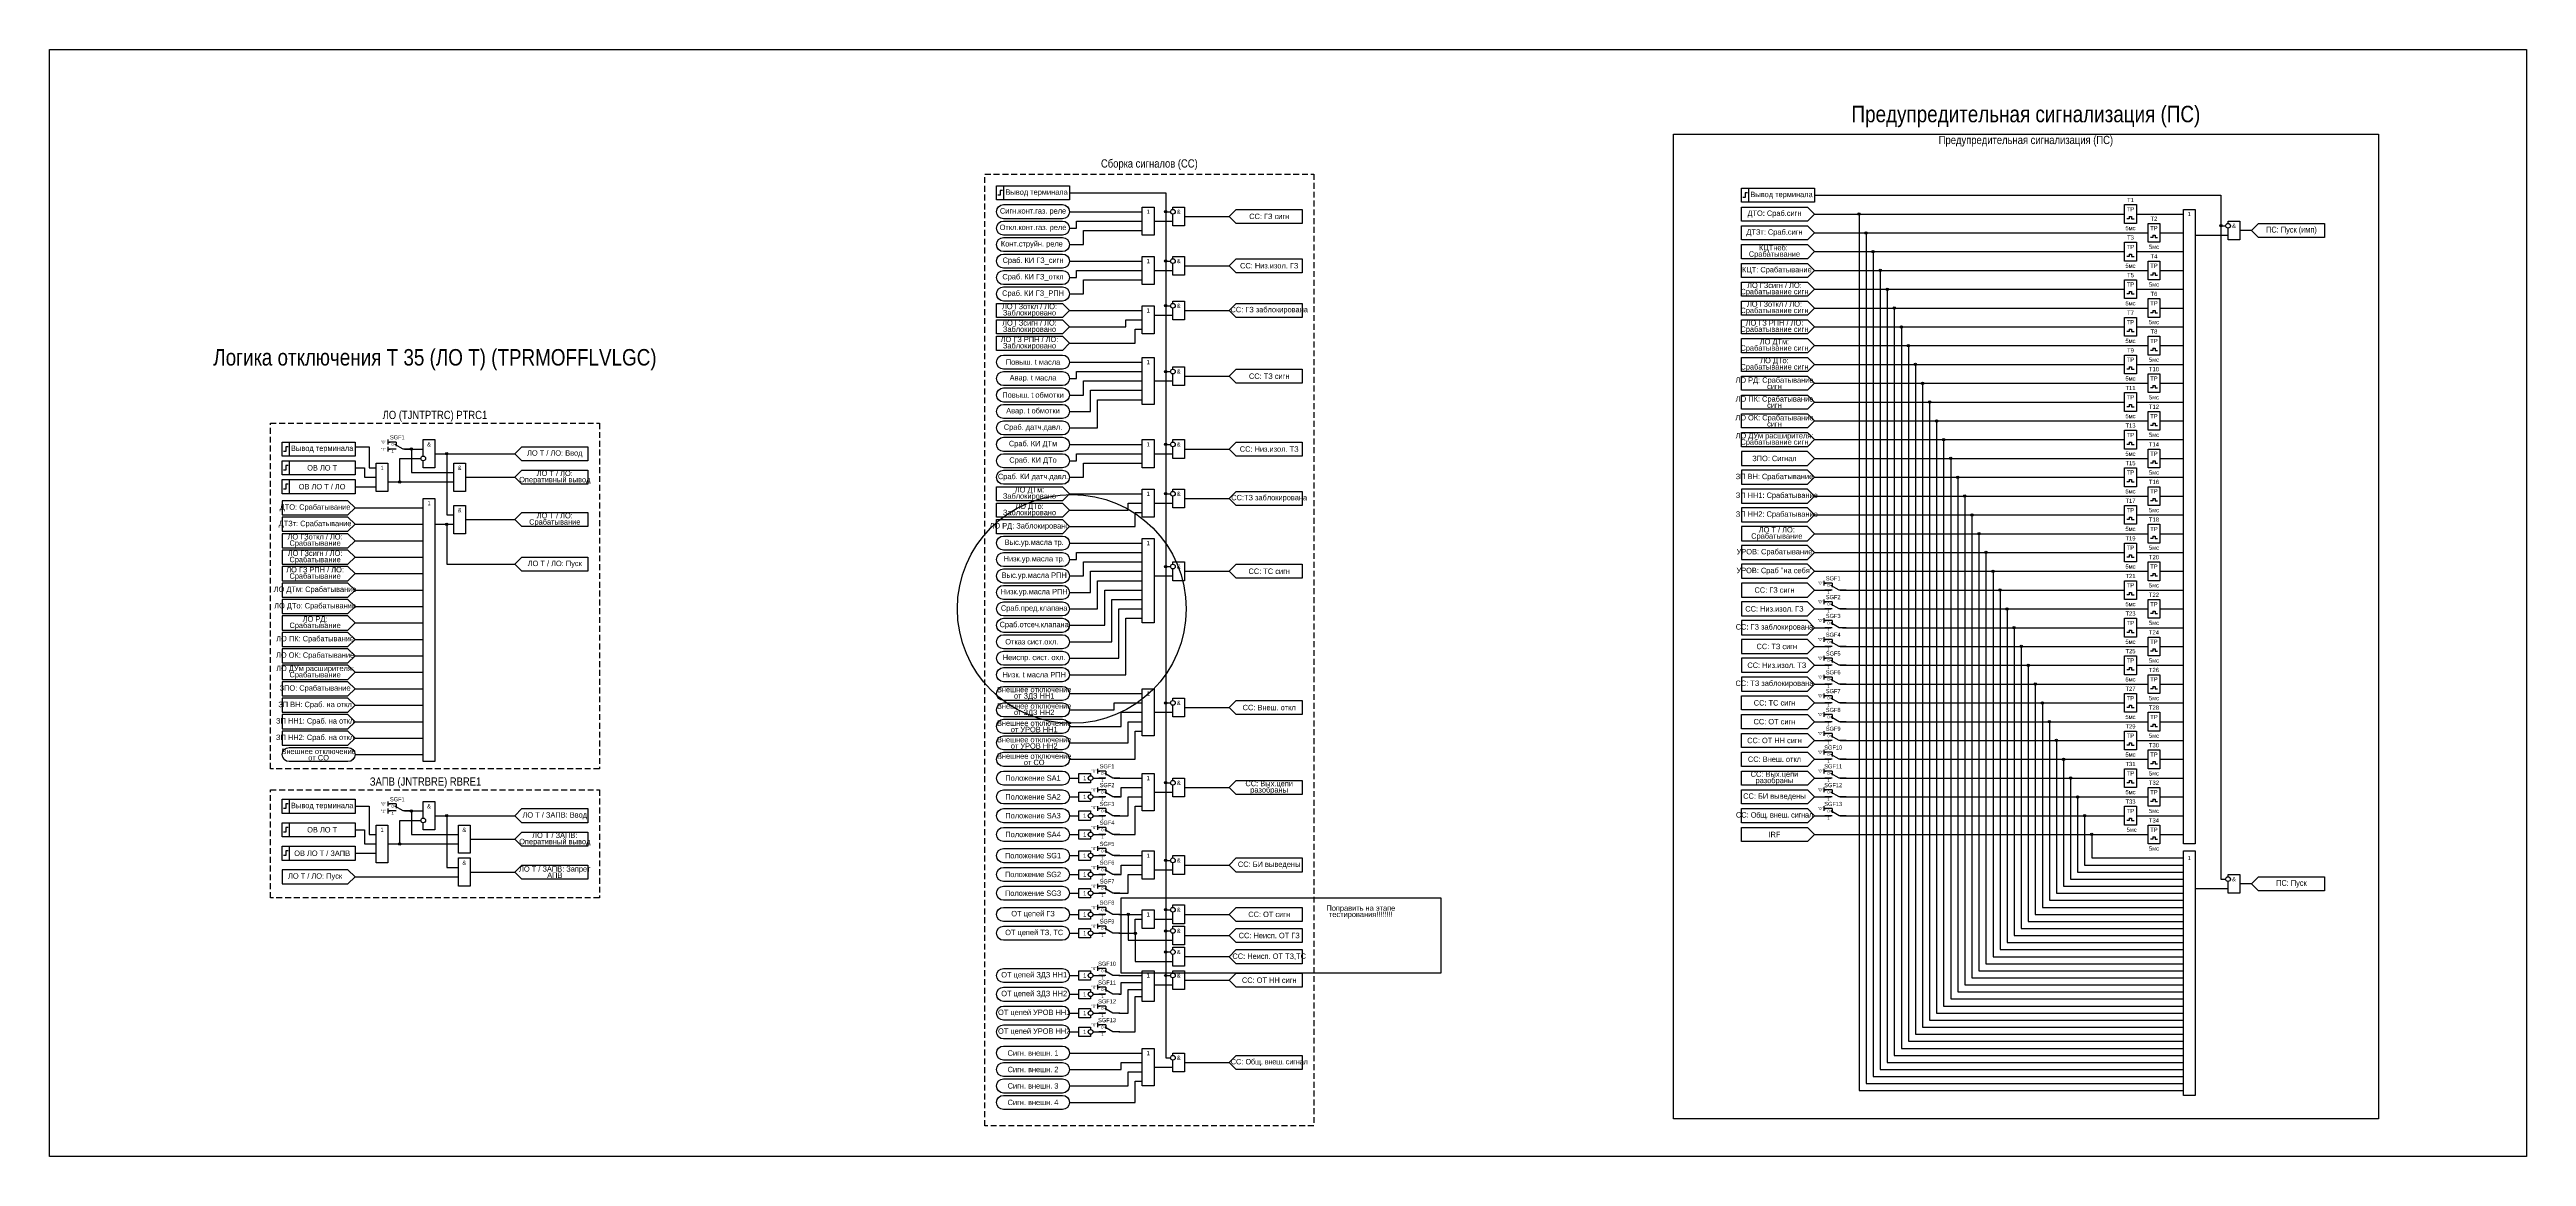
# Model space of a CAD drawing. Header units: millimetres. Extents: x 106 to 2636, y 99 to 588.
# Drawn here: x 1582 to 2636, y 117 to 588 of the extents above; entities that cross this region are included whole.
import ezdxf
from ezdxf.enums import TextEntityAlignment as Align

# ---------------------------------------------------------------- set-up
doc = ezdxf.new("R2010")
doc.units = ezdxf.units.MM
doc.linetypes.add('штриховая2', pattern=[0.375, 0.25, -0.125])
doc.layers.add('TEXT', color=7, linetype='Continuous', lineweight=25)
doc.layers.add('Основная', color=7, linetype='Continuous')
doc.styles.add('2.5_Gost_RD', font='ARIALN.TTF', dxfattribs={"height": 2.5})
doc.styles.add('3.5_Gost_RD', font='ARIALN.TTF', dxfattribs={"height": 3.5})
doc.styles.add('Вывод', font='ARIALN.TTF', dxfattribs={"height": 2.5})
doc.styles.add('Компонент', font='ARIALN.TTF', dxfattribs={"height": 3.5})

# ---------------------------------------------------------------- blocks, each defined once
blk = doc.blocks.new('*U1033')
at = {"layer": 'Основная', "color": 0}
blk.add_line((0, 0), (7, 4), dxfattribs=at)
at = {"layer": 'Основная', "ltscale": 0.35}
blk.add_line((6, 6), (6, 2.5), dxfattribs=at)
blk = doc.blocks.new('*U981')
at = {"layer": 'Основная', "color": 0}
for p, q in [((-3, 6), (-9, 6)), ((-3, 0), (-9, 0)), ((9, 0), (3, 0))]:
    blk.add_line(p, q, dxfattribs=at)
at = {"layer": 'Основная', "ltscale": 0.25, "xscale": -1}
blk.add_blockref('*U1033', (3, 0), dxfattribs=at)
at = {"layer": 'Основная'}
for tag, height, style, p in [('В1', 2.5, 'Вывод', (-14, 6)), ('В2', 2.5, 'Вывод', (-6, 4)), ('ОУ', 3.5, 'Компонент', (-2, 10)), ('В3', 2.5, 'Вывод', (-6, -2))]:
    blk.add_attdef(tag, text='', height=height, dxfattribs=dict(at, style=style)).set_placement(p, align=Align.MIDDLE_CENTER)
blk = doc.blocks.new('Точка')
at = {"ltscale": 100}
h = blk.add_hatch(color=256, dxfattribs=at)
h.dxf.hatch_style = 1
edge = h.paths.add_edge_path()
edge.add_arc((0, 0), 0.5, 0, 360)
blk.add_circle((0, 0), 0.5, dxfattribs=at)
blk = doc.blocks.new('*U1015')
at = {"layer": 'Основная', "color": 0}
for p, q in [((-3, 6), (-9, 6)), ((-3, 0), (-9, 0)), ((9, 0), (3, 0))]:
    blk.add_line(p, q, dxfattribs=at)
at = {"layer": 'Основная', "ltscale": 0.25, "xscale": -1}
blk.add_blockref('*U1033', (3, 0), dxfattribs=at)
at = {"layer": 'Основная'}
for tag, height, style, p in [('В1', 2.5, 'Вывод', (-13, 6)), ('В2', 2.5, 'Вывод', (-6, 4)), ('ОУ', 3.5, 'Компонент', (-2, 10)), ('В3', 2.5, 'Вывод', (-6, -2))]:
    blk.add_attdef(tag, text='', height=height, dxfattribs=dict(at, style=style)).set_placement(p, align=Align.MIDDLE_CENTER)
blk = doc.blocks.new('*U1059')
at = {"layer": 'Основная', "color": 0}
for p, q in [((-3, 6), (-9, 6)), ((-3, 0), (-9, 0)), ((9, 0), (3, 0))]:
    blk.add_line(p, q, dxfattribs=at)
at = {"layer": 'Основная', "ltscale": 0.25, "xscale": -1}
blk.add_blockref('*U1033', (3, 0), dxfattribs=at)
at = {"layer": 'Основная'}
for tag, height, style, p in [('В1', 2.5, 'Вывод', (-13, 7)), ('В2', 2.5, 'Вывод', (-6, 4)), ('ОУ', 3.5, 'Компонент', (-2, 10)), ('В3', 2.5, 'Вывод', (-6, -2))]:
    blk.add_attdef(tag, text='', height=height, dxfattribs=dict(at, style=style)).set_placement(p, align=Align.MIDDLE_CENTER)

msp = doc.modelspace()

# ---------------------------------------------------------------- linework, layer by layer
at = {"ltscale": 100}
for p, q in [((2057, 525), (2057, 243)), ((2057, 519), (2059, 519)), ((2467, 516), (2466, 516)), ((2468, 516), (2469, 516)), ((2477, 508), (2476, 508)), ((2478, 508), (2479, 508)), ((2519, 511), (2514, 511)), ((2522, 514), (2519, 511)), ((2519, 511), (2522, 508)), ((2522, 514), (2550, 514)), ((2550, 508), (2522, 508)), ((2057, 498), (2059, 498)), ((2467, 500), (2466, 500)), ((2468, 500), (2469, 500)), ((2477, 492), (2476, 492)), ((2478, 492), (2479, 492)), ((2057, 479), (2059, 479)), ((2467, 484), (2466, 484)), ((2468, 484), (2469, 484)), ((2477, 476), (2476, 476)), ((2478, 476), (2479, 476)), ((2467, 468), (2466, 468)), ((2468, 468), (2469, 468)), ((2477, 460), (2476, 460)), ((2478, 460), (2479, 460)), ((2057, 451), (2059, 451)), ((2467, 452), (2466, 452)), ((2468, 452), (2469, 452)), ((2477, 444), (2476, 444)), ((2478, 444), (2479, 444)), ((2467, 436), (2466, 436)), ((2468, 436), (2469, 436)), ((1726, 422), (1726, 420)), ((2477, 428), (2476, 428)), ((2478, 428), (2479, 428)), ((1726, 421), (1727, 421)), ((1726, 419), (1726, 417)), ((1726, 418), (1727, 418)), ((2057, 420), (2059, 420)), ((2467, 420), (2466, 420)), ((2468, 420), (2469, 420)), ((2477, 412), (2476, 412)), ((2478, 412), (2479, 412)), ((2467, 404), (2466, 404)), ((2468, 404), (2469, 404)), ((1783, 391), (1780, 388)), ((2057, 399), (2059, 399)), ((2477, 396), (2476, 396)), ((2478, 396), (2479, 396)), ((1746, 386), (1754, 386)), ((1751, 386), (1751, 369)), ((1780, 388), (1783, 385)), ((2467, 388), (2466, 388)), ((2468, 388), (2469, 388)), ((2477, 380), (2476, 380)), ((2478, 380), (2479, 380)), ((1783, 372), (1780, 369)), ((1780, 369), (1783, 366)), ((2467, 372), (2466, 372)), ((2468, 372), (2469, 372)), ((2057, 368), (2059, 368)), ((2337, 362), (2337, 360)), ((2337, 361), (2338, 361)), ((2477, 364), (2476, 364)), ((2478, 364), (2479, 364)), ((2337, 354), (2337, 352)), ((2337, 353), (2338, 353)), ((2467, 356), (2466, 356)), ((2468, 356), (2469, 356)), ((2477, 348), (2476, 348)), ((2478, 348), (2479, 348)), ((2337, 346), (2337, 344)), ((2337, 345), (2338, 345)), ((2337, 338), (2337, 336)), ((2467, 340), (2466, 340)), ((2468, 340), (2469, 340)), ((2337, 337), (2338, 337)), ((2337, 330), (2337, 328)), ((2337, 329), (2338, 329)), ((2477, 332), (2476, 332)), ((2478, 332), (2479, 332)), ((2337, 322), (2337, 320)), ((2337, 321), (2338, 321)), ((2467, 324), (2466, 324)), ((2468, 324), (2469, 324)), ((2057, 310), (2059, 310)), ((2337, 314), (2337, 312)), ((2337, 313), (2338, 313)), ((2337, 306), (2337, 304)), ((2467, 308), (2466, 308)), ((2468, 308), (2469, 308)), ((2477, 316), (2476, 316)), ((2478, 316), (2479, 316)), ((2337, 305), (2338, 305)), ((2337, 298), (2337, 296)), ((2337, 297), (2338, 297)), ((2477, 300), (2476, 300)), ((2478, 300), (2479, 300)), ((2337, 290), (2337, 288)), ((2337, 289), (2338, 289)), ((2467, 292), (2466, 292)), ((2468, 292), (2469, 292)), ((2028, 282), (2028, 280)), ((2028, 281), (2029, 281)), ((2057, 276), (2059, 276)), ((2337, 282), (2337, 280)), ((2337, 281), (2338, 281)), ((2467, 276), (2466, 276)), ((2468, 276), (2469, 276)), ((2477, 284), (2476, 284)), ((2478, 284), (2479, 284)), ((1726, 268), (1726, 266)), ((1726, 267), (1727, 267)), ((1726, 265), (1726, 263)), ((1726, 264), (1727, 264)), ((2028, 274), (2028, 272)), ((2028, 273), (2029, 273)), ((2028, 266), (2028, 264)), ((2028, 265), (2029, 265)), ((2337, 274), (2337, 272)), ((2337, 273), (2338, 273)), ((2337, 266), (2337, 264)), ((2337, 265), (2338, 265)), ((2477, 268), (2476, 268)), ((2478, 268), (2479, 268)), ((2028, 258), (2028, 256)), ((2028, 257), (2029, 257)), ((2467, 260), (2466, 260)), ((2468, 260), (2469, 260)), ((2028, 249), (2028, 247)), ((2028, 248), (2029, 248)), ((2057, 243), (2059, 243)), ((2477, 252), (2476, 252)), ((2478, 252), (2479, 252)), ((1783, 241), (1780, 238)), ((1780, 238), (1783, 235)), ((2028, 241), (2028, 239)), ((2028, 240), (2029, 240)), ((2028, 233), (2028, 231)), ((2028, 232), (2029, 232)), ((2519, 233), (2514, 233)), ((2522, 236), (2519, 233)), ((2519, 233), (2522, 230)), ((2522, 236), (2550, 236)), ((2028, 224), (2028, 222)), ((2028, 223), (2029, 223)), ((2057, 222), (2059, 222)), ((2550, 230), (2522, 230)), ((2016, 212), (2020, 212)), ((2028, 216), (2028, 214)), ((2028, 215), (2029, 215)), ((2057, 213), (2059, 213)), ((2057, 204), (2059, 204)), ((2016, 194), (2020, 194)), ((2028, 198), (2028, 196)), ((2028, 197), (2029, 197)), ((2028, 190), (2028, 188)), ((2057, 194), (2059, 194)), ((2016, 186), (2020, 186)), ((2028, 189), (2029, 189)), ((2028, 182), (2028, 180)), ((2028, 181), (2029, 181)), ((2016, 178), (2020, 178)), ((2016, 170), (2020, 170)), ((2028, 174), (2028, 172)), ((2028, 173), (2029, 173))]:
    msp.add_line(p, q, dxfattribs=at)
at = {"color": 6, "ltscale": 100}
msp.add_line((2065, 211), (2084, 211), dxfattribs=at)
msp.add_lwpolyline([(1582, 588), (2636, 588), (2636, 117), (1582, 117)], close=True, dxfattribs=at)
at = {"color": 3, "ltscale": 100}
msp.add_lwpolyline([(2273, 552), (2573, 552), (2573, 133), (2273, 133)], close=True, dxfattribs=at)
at = {"linetype": 'штриховая2', "ltscale": 10}
for points in [[(1980, 535), (2120, 535), (2120, 130), (1980, 130)], [(1676, 429), (1816, 429), (1816, 282), (1676, 282)], [(1676, 273), (1816, 273), (1816, 227), (1676, 227)]]:
    msp.add_lwpolyline(points, close=True, dxfattribs=at)
at = {"ltscale": 100}
for points in [[(1985, 530), (1988, 530), (1988, 524), (1985, 524)], [(1985, 530), (2016, 530), (2016, 524), (1985, 524)], [(2302, 529), (2305, 529), (2305, 523), (2302, 523)], [(2302, 529), (2333, 529), (2333, 523), (2302, 523)], [(2047, 521), (2052, 521), (2052, 509), (2047, 509)], [(2465, 522), (2470, 522), (2470, 514), (2465, 514)], [(2490, 520), (2495, 520), (2495, 250), (2490, 250)], [(2465, 506), (2470, 506), (2470, 498), (2465, 498)], [(2475, 514), (2480, 514), (2480, 506), (2475, 506)], [(2047, 500), (2052, 500), (2052, 488), (2047, 488)], [(2475, 498), (2480, 498), (2480, 490), (2475, 490)], [(2465, 490), (2470, 490), (2470, 482), (2465, 482)], [(2047, 479), (2052, 479), (2052, 467), (2047, 467)], [(2475, 482), (2480, 482), (2480, 474), (2475, 474)], [(2465, 474), (2470, 474), (2470, 466), (2465, 466)], [(2475, 466), (2480, 466), (2480, 458), (2475, 458)], [(2047, 457), (2052, 457), (2052, 437), (2047, 437)], [(2465, 458), (2470, 458), (2470, 450), (2465, 450)], [(2475, 450), (2480, 450), (2480, 442), (2475, 442)], [(2465, 442), (2470, 442), (2470, 434), (2465, 434)], [(2475, 434), (2480, 434), (2480, 426), (2475, 426)], [(2047, 422), (2052, 422), (2052, 410), (2047, 410)], [(2465, 426), (2470, 426), (2470, 418), (2465, 418)], [(1681, 421), (1712, 421), (1712, 415), (1681, 415)], [(1681, 421), (1684, 421), (1684, 415), (1681, 415)], [(1681, 413), (1712, 413), (1712, 407), (1681, 407)], [(1681, 413), (1684, 413), (1684, 407), (1681, 407)], [(1721, 412), (1726, 412), (1726, 400), (1721, 400)], [(1754, 412), (1759, 412), (1759, 400), (1754, 400)], [(2475, 418), (2480, 418), (2480, 410), (2475, 410)], [(1681, 405), (1684, 405), (1684, 399), (1681, 399)], [(1681, 405), (1712, 405), (1712, 399), (1681, 399)], [(2047, 401), (2052, 401), (2052, 389), (2047, 389)], [(2465, 410), (2470, 410), (2470, 402), (2465, 402)], [(2475, 402), (2480, 402), (2480, 394), (2475, 394)], [(1754, 394), (1759, 394), (1759, 382), (1754, 382)], [(2465, 394), (2470, 394), (2470, 386), (2465, 386)], [(2047, 380), (2052, 380), (2052, 344), (2047, 344)], [(2475, 386), (2480, 386), (2480, 378), (2475, 378)], [(2465, 378), (2470, 378), (2470, 370), (2465, 370)], [(2475, 370), (2480, 370), (2480, 362), (2475, 362)], [(2465, 362), (2470, 362), (2470, 354), (2465, 354)], [(2475, 354), (2480, 354), (2480, 346), (2475, 346)], [(2465, 346), (2470, 346), (2470, 338), (2465, 338)], [(2475, 338), (2480, 338), (2480, 330), (2475, 330)], [(2465, 330), (2470, 330), (2470, 322), (2465, 322)], [(2475, 322), (2480, 322), (2480, 314), (2475, 314)], [(2047, 316), (2052, 316), (2052, 296), (2047, 296)], [(2465, 314), (2470, 314), (2470, 306), (2465, 306)], [(2475, 306), (2480, 306), (2480, 298), (2475, 298)], [(2465, 298), (2470, 298), (2470, 290), (2465, 290)], [(2475, 290), (2480, 290), (2480, 282), (2475, 282)], [(2047, 280), (2052, 280), (2052, 264), (2047, 264)], [(2465, 282), (2470, 282), (2470, 274), (2465, 274)], [(1681, 269), (1684, 269), (1684, 263), (1681, 263)], [(1681, 269), (1712, 269), (1712, 263), (1681, 263)], [(2465, 266), (2470, 266), (2470, 258), (2465, 258)], [(2475, 274), (2480, 274), (2480, 266), (2475, 266)], [(1681, 259), (1684, 259), (1684, 253), (1681, 253)], [(1681, 259), (1712, 259), (1712, 253), (1681, 253)], [(1721, 258), (1726, 258), (1726, 242), (1721, 242)], [(1756, 258), (1761, 258), (1761, 246), (1756, 246)], [(2475, 258), (2480, 258), (2480, 250), (2475, 250)], [(1681, 249), (1684, 249), (1684, 243), (1681, 243)], [(1681, 249), (1712, 249), (1712, 243), (1681, 243)], [(1756, 244), (1761, 244), (1761, 232), (1756, 232)], [(2047, 247), (2052, 247), (2052, 235), (2047, 235)], [(2490, 247), (2495, 247), (2495, 143), (2490, 143)], [(2047, 222), (2052, 222), (2052, 214), (2047, 214)], [(2047, 196), (2052, 196), (2052, 183), (2047, 183)], [(2047, 163), (2052, 163), (2052, 147), (2047, 147)]]:
    msp.add_lwpolyline(points, close=True, dxfattribs=at)
at = {"lineweight": 30, "ltscale": 100}
for points in [[(1987.5, 528), (1986.5, 528), (1986.5, 526), (1985.5, 526)], [(2304.5, 527), (2303.5, 527), (2303.5, 525), (2302.5, 525)], [(1683.5, 419), (1682.5, 419), (1682.5, 417), (1681.5, 417)], [(1683.5, 411), (1682.5, 411), (1682.5, 409), (1681.5, 409)], [(1683.5, 403), (1682.5, 403), (1682.5, 401), (1681.5, 401)], [(1683.5, 267), (1682.5, 267), (1682.5, 265), (1681.5, 265)], [(1683.5, 257), (1682.5, 257), (1682.5, 255), (1681.5, 255)], [(1683.5, 247), (1682.5, 247), (1682.5, 245), (1681.5, 245)]]:
    msp.add_lwpolyline(points, dxfattribs=at)
at = {"ltscale": 100}
for points in [[(2016, 527), (2057, 527), (2057, 519), (2059, 519)], [(2016, 527), (2057, 527), (2057, 519), (2059, 519)], [(2016, 519), (2047, 519)], [(2060, 520), (2060, 521), (2065, 521), (2065, 513), (2060, 513), (2060, 518)], [(2065, 517), (2084, 517)], [(2084, 517), (2087, 520), (2115, 520), (2115, 514), (2087, 514), (2084, 517)], [(2302, 521), (2330, 521), (2333, 518), (2330, 515), (2302, 515), (2302, 521)], [(2333, 526), (2506, 526), (2506, 513), (2508, 513)], [(2333, 526), (2506, 526), (2506, 235), (2508, 235)], [(2333, 518), (2352, 518), (2352, 145), (2490, 145)], [(2333, 518), (2465, 518)], [(2467, 517), (2467, 516)], [(2467, 517), (2468, 517)], [(2468, 517), (2468, 516)], [(2470, 518), (2490, 518)], [(2016, 512), (2019, 512), (2019, 515), (2047, 515)], [(2016, 505), (2022, 505), (2022, 511), (2047, 511)], [(2052, 515), (2060, 515)], [(2302, 513), (2330, 513), (2333, 510), (2330, 507), (2302, 507), (2302, 513)], [(2333, 510), (2355, 510), (2355, 148), (2490, 148)], [(2333, 510), (2475, 510)], [(2477, 509), (2477, 508)], [(2477, 509), (2478, 509)], [(2478, 509), (2478, 508)], [(2480, 510), (2490, 510)], [(2495, 509), (2509, 509)], [(2509, 514), (2509, 515), (2514, 515), (2514, 507), (2509, 507), (2509, 512)], [(2519, 511), (2522, 514), (2550, 514), (2550, 508), (2522, 508), (2519, 511)], [(2016, 498), (2047, 498)], [(2060, 499), (2060, 500), (2065, 500), (2065, 492), (2060, 492), (2060, 497)], [(2065, 496), (2084, 496)], [(2084, 496), (2087, 499), (2115, 499), (2115, 493), (2087, 493), (2084, 496)], [(2302, 505), (2330, 505), (2333, 502), (2330, 499), (2302, 499), (2302, 505)], [(2302, 497), (2330, 497), (2333, 494), (2330, 491), (2302, 491), (2302, 497)], [(2333, 502), (2358, 502), (2358, 151), (2490, 151)], [(2333, 502), (2465, 502)], [(2467, 501), (2467, 500)], [(2467, 501), (2468, 501)], [(2468, 501), (2468, 500)], [(2470, 502), (2490, 502)], [(2016, 491), (2019, 491), (2019, 494), (2047, 494)], [(2016, 484), (2022, 484), (2022, 490), (2047, 490)], [(2052, 494), (2060, 494)], [(2302, 489), (2330, 489), (2333, 486), (2330, 483), (2302, 483), (2302, 489)], [(2333, 494), (2361, 494), (2361, 154), (2490, 154)], [(2333, 494), (2475, 494)], [(2333, 486), (2364, 486), (2364, 157), (2490, 157)], [(2333, 486), (2465, 486)], [(2467, 485), (2467, 484)], [(2467, 485), (2468, 485)], [(2468, 485), (2468, 484)], [(2470, 486), (2490, 486)], [(2477, 493), (2477, 492)], [(2477, 493), (2478, 493)], [(2478, 493), (2478, 492)], [(2480, 494), (2490, 494)], [(1985, 480), (2013, 480), (2016, 477), (2013, 474), (1985, 474), (1985, 480)], [(2016, 477), (2047, 477)], [(2052, 475), (2060, 475)], [(2060, 480), (2060, 481), (2065, 481), (2065, 473), (2060, 473), (2060, 478)], [(2065, 477), (2084, 477)], [(2084, 477), (2087, 480), (2115, 480), (2115, 474), (2087, 474), (2084, 477)], [(2302, 481), (2330, 481), (2333, 478), (2330, 475), (2302, 475), (2302, 481)], [(2333, 478), (2367, 478), (2367, 160), (2490, 160)], [(2333, 478), (2475, 478)], [(2477, 477), (2477, 476)], [(2477, 477), (2478, 477)], [(2478, 477), (2478, 476)], [(2480, 478), (2490, 478)], [(1985, 473), (2013, 473), (2016, 470), (2013, 467), (1985, 467), (1985, 473)], [(1985, 466), (2013, 466), (2016, 463), (2013, 460), (1985, 460), (1985, 466)], [(2016, 470), (2040, 470), (2040, 473), (2047, 473)], [(2016, 463), (2044, 463), (2044, 469), (2047, 469)], [(2302, 473), (2330, 473), (2333, 470), (2330, 467), (2302, 467), (2302, 473)], [(2302, 465), (2330, 465), (2333, 462), (2330, 459), (2302, 459), (2302, 465)], [(2333, 470), (2370, 470), (2370, 163), (2490, 163)], [(2333, 470), (2465, 470)], [(2467, 469), (2467, 468)], [(2467, 469), (2468, 469)], [(2468, 469), (2468, 468)], [(2470, 470), (2490, 470)], [(2016, 455), (2047, 455)], [(2302, 457), (2330, 457), (2333, 454), (2330, 451), (2302, 451), (2302, 457)], [(2333, 462), (2373, 462), (2373, 166), (2490, 166)], [(2333, 462), (2475, 462)], [(2333, 454), (2376, 454), (2376, 169), (2490, 169)], [(2333, 454), (2465, 454)], [(2470, 454), (2490, 454)], [(2477, 461), (2477, 460)], [(2477, 461), (2478, 461)], [(2478, 461), (2478, 460)], [(2480, 462), (2490, 462)], [(2016, 448), (2019, 448), (2019, 451), (2047, 451)], [(2016, 441), (2022, 441), (2022, 447), (2047, 447)], [(2016, 434), (2025, 434), (2025, 443), (2047, 443)], [(2052, 447), (2060, 447)], [(2060, 452), (2060, 453), (2065, 453), (2065, 445), (2060, 445), (2060, 450)], [(2065, 449), (2084, 449)], [(2084, 449), (2087, 452), (2115, 452), (2115, 446), (2087, 446), (2084, 449)], [(2302, 449), (2330, 449), (2333, 446), (2330, 443), (2302, 443), (2302, 449)], [(2333, 446), (2379, 446), (2379, 172), (2490, 172)], [(2333, 446), (2475, 446)], [(2467, 453), (2467, 452)], [(2467, 453), (2468, 453)], [(2468, 453), (2468, 452)], [(2477, 445), (2477, 444)], [(2477, 445), (2478, 445)], [(2478, 445), (2478, 444)], [(2480, 446), (2490, 446)], [(2016, 427), (2028, 427), (2028, 439), (2047, 439)], [(2302, 441), (2330, 441), (2333, 438), (2330, 435), (2302, 435), (2302, 441)], [(2302, 433), (2330, 433), (2333, 430), (2330, 427), (2302, 427), (2302, 433)], [(2333, 438), (2382, 438), (2382, 175), (2490, 175)], [(2333, 438), (2465, 438)], [(2467, 437), (2467, 436)], [(2467, 437), (2468, 437)], [(2468, 437), (2468, 436)], [(2470, 438), (2490, 438)], [(1741, 415), (1741, 422), (1746, 422), (1746, 410), (1741, 410), (1741, 413)], [(2060, 421), (2060, 422), (2065, 422), (2065, 414), (2060, 414), (2060, 419)], [(2302, 425), (2330, 425), (2333, 422), (2330, 419), (2302, 419), (2302, 425)], [(2333, 430), (2385, 430), (2385, 178), (2490, 178)], [(2333, 430), (2475, 430)], [(2333, 422), (2388, 422), (2388, 181), (2490, 181)], [(2333, 422), (2465, 422)], [(2470, 422), (2490, 422)], [(2477, 429), (2477, 428)], [(2477, 429), (2478, 429)], [(2478, 429), (2478, 428)], [(2480, 430), (2490, 430)], [(1712, 419), (1718, 419), (1718, 410), (1721, 410)], [(1726, 404), (1731, 404), (1731, 414), (1740, 414)], [(1733, 418), (1741, 418)], [(1733, 418), (1736, 418), (1736, 408), (1754, 408)], [(1746, 416), (1780, 416)], [(1746, 416), (1751, 416), (1751, 390), (1754, 390)], [(1780, 416), (1783, 419), (1811, 419), (1811, 413), (1783, 413), (1780, 416)], [(2016, 420), (2047, 420)], [(2016, 413), (2019, 413), (2019, 416), (2047, 416)], [(2016, 406), (2022, 406), (2022, 412), (2047, 412)], [(2052, 416), (2060, 416)], [(2065, 418), (2084, 418)], [(2084, 418), (2087, 421), (2115, 421), (2115, 415), (2087, 415), (2084, 418)], [(2333, 414), (2330, 417), (2302, 417), (2302, 411), (2330, 411), (2333, 414)], [(2333, 414), (2391, 414), (2391, 184), (2490, 184)], [(2333, 414), (2475, 414)], [(2467, 421), (2467, 420)], [(2467, 421), (2468, 421)], [(2468, 421), (2468, 420)], [(2477, 413), (2477, 412)], [(2477, 413), (2478, 413)], [(2478, 413), (2478, 412)], [(2480, 414), (2490, 414)], [(1712, 410), (1716, 410), (1716, 406), (1721, 406)], [(1712, 402), (1721, 402)], [(1726, 404), (1754, 404)], [(1759, 406), (1780, 406)], [(1780, 406), (1783, 409), (1811, 409), (1811, 403), (1783, 403), (1780, 406)], [(1985, 402), (2013, 402), (2016, 399), (2013, 396), (1985, 396), (1985, 402)], [(2060, 400), (2060, 401), (2065, 401), (2065, 393), (2060, 393), (2060, 398)], [(2333, 406), (2330, 409), (2302, 409), (2302, 403), (2330, 403), (2333, 406)], [(2333, 398), (2330, 401), (2302, 401), (2302, 395), (2330, 395), (2333, 398)], [(2333, 406), (2394, 406), (2394, 187), (2490, 187)], [(2333, 406), (2465, 406)], [(2467, 405), (2467, 404)], [(2467, 405), (2468, 405)], [(2468, 405), (2468, 404)], [(2470, 406), (2490, 406)], [(1712, 393), (1709, 396), (1681, 396), (1681, 390), (1709, 390), (1712, 393)], [(1712, 393), (1741, 393)], [(1741, 351), (1741, 397), (1746, 397), (1746, 285), (1741, 285), (1741, 351)], [(1780, 388), (1783, 391), (1811, 391), (1811, 385), (1783, 385), (1780, 388)], [(1985, 395), (2013, 395), (2016, 392), (2013, 389), (1985, 389), (1985, 395)], [(2016, 399), (2047, 399)], [(2016, 392), (2041, 392), (2041, 395), (2047, 395)], [(2016, 385), (2044, 385), (2044, 391), (2047, 391)], [(2052, 395), (2060, 395)], [(2065, 397), (2084, 397)], [(2084, 397), (2087, 400), (2115, 400), (2115, 394), (2087, 394), (2084, 397)], [(2333, 390), (2330, 393), (2302, 393), (2302, 387), (2330, 387), (2333, 390)], [(2333, 398), (2397, 398), (2397, 190), (2490, 190)], [(2333, 398), (2475, 398)], [(2333, 390), (2400, 390), (2400, 193), (2490, 193)], [(2333, 390), (2465, 390)], [(2470, 390), (2490, 390)], [(2477, 397), (2477, 396)], [(2477, 397), (2478, 397)], [(2478, 397), (2478, 396)], [(2480, 398), (2490, 398)], [(1712, 386), (1709, 389), (1681, 389), (1681, 383), (1709, 383), (1712, 386)], [(1712, 379), (1709, 382), (1681, 382), (1681, 376), (1709, 376), (1712, 379)], [(1712, 386), (1741, 386)], [(1759, 388), (1780, 388)], [(1985, 388), (2013, 388), (2016, 385), (2013, 382), (1985, 382), (1985, 388)], [(2333, 382), (2330, 385), (2302, 385), (2302, 379), (2330, 379), (2333, 382)], [(2333, 382), (2403, 382), (2403, 196), (2490, 196)], [(2333, 382), (2475, 382)], [(2467, 389), (2467, 388)], [(2467, 389), (2468, 389)], [(2468, 389), (2468, 388)], [(2477, 381), (2477, 380)], [(2477, 381), (2478, 381)], [(2478, 381), (2478, 380)], [(2480, 382), (2490, 382)], [(1712, 372), (1709, 375), (1681, 375), (1681, 369), (1709, 369), (1712, 372)], [(1712, 379), (1741, 379)], [(1712, 372), (1741, 372)], [(1751, 369), (1780, 369)], [(1780, 369), (1783, 372), (1811, 372), (1811, 366), (1783, 366), (1780, 369)], [(2016, 378), (2047, 378)], [(2016, 371), (2019, 371), (2019, 374), (2047, 374)], [(2016, 364), (2022, 364), (2022, 370), (2047, 370)], [(2060, 369), (2060, 370), (2065, 370), (2065, 362), (2060, 362), (2060, 367)], [(2084, 366), (2087, 369), (2115, 369), (2115, 363), (2087, 363), (2084, 366)], [(2333, 374), (2330, 377), (2302, 377), (2302, 371), (2330, 371), (2333, 374)], [(2333, 366), (2330, 369), (2302, 369), (2302, 363), (2330, 363), (2333, 366)], [(2333, 374), (2406, 374), (2406, 199), (2490, 199)], [(2333, 374), (2465, 374)], [(2467, 373), (2467, 372)], [(2467, 373), (2468, 373)], [(2468, 373), (2468, 372)], [(2470, 374), (2490, 374)], [(1712, 365), (1709, 368), (1681, 368), (1681, 362), (1709, 362), (1712, 365)], [(1712, 358), (1709, 361), (1681, 361), (1681, 355), (1709, 355), (1712, 358)], [(1712, 365), (1741, 365)], [(2016, 357), (2025, 357), (2025, 366), (2047, 366)], [(2016, 350), (2028, 350), (2028, 362), (2047, 362)], [(2052, 364), (2060, 364)], [(2065, 366), (2084, 366)], [(2333, 358), (2330, 361), (2302, 361), (2302, 355), (2330, 355), (2333, 358)], [(2333, 366), (2409, 366), (2409, 202), (2490, 202)], [(2333, 366), (2475, 366)], [(2477, 365), (2477, 364)], [(2477, 365), (2478, 365)], [(2478, 365), (2478, 364)], [(2480, 366), (2490, 366)], [(1712, 351), (1709, 354), (1681, 354), (1681, 348), (1709, 348), (1712, 351)], [(1712, 358), (1741, 358)], [(1712, 351), (1741, 351)], [(2016, 343), (2031, 343), (2031, 358), (2047, 358)], [(2016, 336), (2034, 336), (2034, 354), (2047, 354)], [(2016, 329), (2037, 329), (2037, 350), (2047, 350)], [(2333, 350), (2330, 353), (2302, 353), (2302, 347), (2330, 347), (2333, 350)], [(2333, 358), (2340, 358)], [(2333, 350), (2340, 350)], [(2344, 358), (2412, 358), (2412, 205), (2490, 205)], [(2344, 358), (2465, 358)], [(2344, 350), (2415, 350), (2415, 208), (2490, 208)], [(2347, 350), (2475, 350)], [(2467, 357), (2467, 356)], [(2467, 357), (2468, 357)], [(2468, 357), (2468, 356)], [(2470, 358), (2490, 358)], [(2477, 349), (2477, 348)], [(2477, 349), (2478, 349)], [(2478, 349), (2478, 348)], [(2480, 350), (2490, 350)], [(1712, 344), (1709, 347), (1681, 347), (1681, 341), (1709, 341), (1712, 344)], [(1712, 337), (1709, 340), (1681, 340), (1681, 334), (1709, 334), (1712, 337)], [(1712, 344), (1741, 344)], [(2016, 322), (2040, 322), (2040, 346), (2047, 346)], [(2333, 342), (2330, 345), (2302, 345), (2302, 339), (2330, 339), (2333, 342)], [(2333, 342), (2340, 342)], [(2345, 342), (2465, 342)], [(2346, 342), (2418, 342), (2418, 211), (2490, 211)], [(2467, 341), (2467, 340)], [(2467, 341), (2468, 341)], [(2468, 341), (2468, 340)], [(2470, 342), (2490, 342)], [(1712, 330), (1709, 333), (1681, 333), (1681, 327), (1709, 327), (1712, 330)], [(1712, 337), (1741, 337)], [(1712, 330), (1741, 330)], [(2333, 334), (2330, 337), (2302, 337), (2302, 331), (2330, 331), (2333, 334)], [(2333, 326), (2330, 329), (2302, 329), (2302, 323), (2330, 323), (2333, 326)], [(2333, 334), (2340, 334)], [(2344, 334), (2421, 334), (2421, 214), (2490, 214)], [(2344, 334), (2475, 334)], [(2477, 333), (2477, 332)], [(2477, 333), (2478, 333)], [(2478, 333), (2478, 332)], [(2480, 334), (2490, 334)], [(1712, 323), (1709, 326), (1681, 326), (1681, 320), (1709, 320), (1712, 323)], [(1712, 316), (1709, 319), (1681, 319), (1681, 313), (1709, 313), (1712, 316)], [(1712, 323), (1741, 323)], [(2333, 318), (2330, 321), (2302, 321), (2302, 315), (2330, 315), (2333, 318)], [(2333, 326), (2340, 326)], [(2333, 318), (2340, 318)], [(2344, 326), (2424, 326), (2424, 217), (2490, 217)], [(2344, 326), (2465, 326)], [(2344, 318), (2427, 318), (2427, 220), (2490, 220)], [(2344, 318), (2475, 318)], [(2467, 325), (2467, 324)], [(2467, 325), (2468, 325)], [(2468, 325), (2468, 324)], [(2470, 326), (2490, 326)], [(2477, 317), (2477, 316)], [(2477, 317), (2478, 317)], [(2478, 317), (2478, 316)], [(2480, 318), (2490, 318)], [(1712, 309), (1709, 312), (1681, 312), (1681, 306), (1709, 306), (1712, 309)], [(1712, 316), (1741, 316)], [(1712, 309), (1741, 309)], [(2016, 314), (2047, 314)], [(2016, 307), (2035, 307), (2035, 310), (2047, 310)], [(2016, 300), (2038, 300), (2038, 306), (2047, 306)], [(2052, 306), (2060, 306)], [(2060, 311), (2060, 312), (2065, 312), (2065, 304), (2060, 304), (2060, 309)], [(2065, 308), (2084, 308)], [(2084, 308), (2087, 311), (2115, 311), (2115, 305), (2087, 305), (2084, 308)], [(2302, 313), (2330, 313), (2333, 310), (2330, 307), (2302, 307), (2302, 313)], [(2333, 310), (2340, 310)], [(2344, 310), (2430, 310), (2430, 223), (2490, 223)], [(2344, 310), (2465, 310)], [(2467, 309), (2467, 308)], [(2467, 309), (2468, 309)], [(2468, 309), (2468, 308)], [(2470, 310), (2490, 310)], [(1712, 302), (1709, 305), (1681, 305), (1681, 299), (1709, 299), (1712, 302)], [(1712, 295), (1709, 298), (1681, 298), (1681, 292), (1709, 292), (1712, 295)], [(1712, 302), (1741, 302)], [(2016, 293), (2041, 293), (2041, 302), (2047, 302)], [(2016, 286), (2044, 286), (2044, 298), (2047, 298)], [(2302, 305), (2330, 305), (2333, 302), (2330, 299), (2302, 299), (2302, 305)], [(2302, 297), (2330, 297), (2333, 294), (2330, 291), (2302, 291), (2302, 297)], [(2333, 302), (2340, 302)], [(2344, 302), (2433, 302), (2433, 226), (2490, 226)], [(2344, 302), (2475, 302)], [(2477, 301), (2477, 300)], [(2477, 301), (2478, 301)], [(2478, 301), (2478, 300)], [(2480, 302), (2490, 302)], [(1712, 295), (1741, 295)], [(1712, 288), (1741, 288)], [(2302, 289), (2330, 289), (2333, 286), (2330, 283), (2302, 283), (2302, 289)], [(2333, 294), (2340, 294)], [(2333, 286), (2340, 286)], [(2344, 294), (2436, 294), (2436, 229), (2490, 229)], [(2344, 294), (2465, 294)], [(2344, 286), (2439, 286), (2439, 232), (2490, 232)], [(2344, 286), (2475, 286)], [(2467, 293), (2467, 292)], [(2467, 293), (2468, 293)], [(2468, 293), (2468, 292)], [(2470, 294), (2490, 294)], [(2477, 285), (2477, 284)], [(2477, 285), (2478, 285)], [(2478, 285), (2478, 284)], [(2480, 286), (2490, 286)], [(2016, 278), (2020, 278)], [(2025, 277), (2025, 276), (2020, 276), (2020, 280), (2025, 280), (2025, 279)], [(2026, 278), (2031, 278)], [(2035, 278), (2047, 278)], [(2060, 277), (2060, 278), (2065, 278), (2065, 270), (2060, 270), (2060, 275)], [(2084, 274), (2087, 277), (2115, 277), (2115, 271), (2087, 271), (2084, 274)], [(2302, 281), (2330, 281), (2333, 278), (2330, 275), (2302, 275), (2302, 281)], [(2333, 278), (2340, 278)], [(2344, 278), (2442, 278), (2442, 235), (2490, 235)], [(2344, 278), (2465, 278)], [(2467, 277), (2467, 276)], [(2467, 277), (2468, 277)], [(2468, 277), (2468, 276)], [(2470, 278), (2490, 278)], [(1712, 266), (1718, 266), (1718, 254), (1721, 254)], [(1733, 264), (1741, 264)], [(1733, 264), (1736, 264), (1736, 254), (1756, 254)], [(1741, 261), (1741, 268), (1746, 268), (1746, 256), (1741, 256), (1741, 259)], [(1780, 262), (1783, 265), (1811, 265), (1811, 259), (1783, 259), (1780, 262)], [(2016, 270), (2020, 270)], [(2025, 269), (2025, 268), (2020, 268), (2020, 272), (2025, 272), (2025, 271)], [(2025, 261), (2025, 260), (2020, 260), (2020, 264), (2025, 264), (2025, 263)], [(2026, 270), (2031, 270)], [(2035, 270), (2038, 270), (2038, 274), (2047, 274)], [(2035, 262), (2041, 262), (2041, 270), (2047, 270)], [(2035, 254), (2044, 254), (2044, 266), (2047, 266)], [(2052, 272), (2060, 272)], [(2065, 274), (2084, 274)], [(2302, 273), (2330, 273), (2333, 270), (2330, 267), (2302, 267), (2302, 273)], [(2302, 265), (2330, 265), (2333, 262), (2330, 259), (2302, 259), (2302, 265)], [(2333, 270), (2340, 270)], [(2344, 270), (2445, 270), (2445, 238), (2490, 238)], [(2344, 270), (2475, 270)], [(2477, 269), (2477, 268)], [(2477, 269), (2478, 269)], [(2478, 269), (2478, 268)], [(2480, 270), (2490, 270)], [(1712, 256), (1716, 256), (1716, 250), (1721, 250)], [(1726, 250), (1731, 250), (1731, 260), (1740, 260)], [(1746, 262), (1780, 262)], [(1746, 262), (1751, 262), (1751, 240), (1756, 240)], [(1780, 252), (1783, 255), (1811, 255), (1811, 249), (1783, 249), (1780, 252)], [(2016, 262), (2020, 262)], [(2016, 254), (2020, 254)], [(2025, 253), (2025, 252), (2020, 252), (2020, 256), (2025, 256), (2025, 255)], [(2026, 262), (2031, 262)], [(2026, 254), (2031, 254)], [(2302, 257), (2330, 257), (2333, 254), (2330, 251), (2302, 251), (2302, 257)], [(2333, 262), (2340, 262)], [(2333, 254), (2475, 254)], [(2344, 262), (2448, 262), (2448, 241), (2490, 241)], [(2344, 262), (2465, 262)], [(2451, 254), (2451, 244), (2490, 244)], [(2467, 261), (2467, 260)], [(2467, 261), (2468, 261)], [(2468, 261), (2468, 260)], [(2470, 262), (2490, 262)], [(2477, 253), (2477, 252)], [(2477, 253), (2478, 253)], [(2478, 253), (2478, 252)], [(2480, 254), (2490, 254)], [(1712, 246), (1721, 246)], [(1726, 250), (1756, 250)], [(1761, 252), (1780, 252)], [(2016, 245), (2020, 245)], [(2025, 244), (2025, 243), (2020, 243), (2020, 247), (2025, 247), (2025, 246)], [(2026, 245), (2031, 245)], [(2035, 245), (2047, 245)], [(2057, 243), (2057, 159), (2059, 159)], [(2060, 244), (2060, 245), (2065, 245), (2065, 237), (2060, 237), (2060, 242)], [(2084, 241), (2087, 244), (2115, 244), (2115, 238), (2087, 238), (2084, 241)], [(1712, 236), (1709, 239), (1681, 239), (1681, 233), (1709, 233), (1712, 236)], [(1712, 236), (1756, 236)], [(1761, 238), (1780, 238)], [(1780, 238), (1783, 241), (1811, 241), (1811, 235), (1783, 235), (1780, 238)], [(2016, 237), (2020, 237)], [(2025, 236), (2025, 235), (2020, 235), (2020, 239), (2025, 239), (2025, 238)], [(2026, 237), (2031, 237)], [(2035, 237), (2038, 237), (2038, 241), (2047, 241)], [(2035, 229), (2041, 229), (2041, 237), (2047, 237)], [(2052, 239), (2060, 239)], [(2065, 241), (2084, 241)], [(2509, 236), (2509, 237), (2514, 237), (2514, 229), (2509, 229), (2509, 234)], [(2519, 233), (2522, 236), (2550, 236), (2550, 230), (2522, 230), (2519, 233)], [(2016, 229), (2020, 229)], [(2025, 228), (2025, 227), (2020, 227), (2020, 231), (2025, 231), (2025, 230)], [(2025, 219), (2025, 218), (2020, 218), (2020, 222), (2025, 222), (2025, 221)], [(2026, 229), (2031, 229)], [(2060, 223), (2060, 224), (2065, 224), (2065, 216), (2060, 216), (2060, 221)], [(2084, 220), (2087, 223), (2115, 223), (2115, 217), (2087, 217), (2084, 220)], [(2495, 231), (2509, 231)], [(2016, 220), (2020, 220)], [(2025, 211), (2025, 210), (2020, 210), (2020, 214), (2025, 214), (2025, 213)], [(2026, 220), (2031, 220)], [(2026, 212), (2031, 212)], [(2037, 220), (2047, 220)], [(2037, 212), (2044, 212), (2044, 218), (2047, 218)], [(2041, 220), (2041, 209), (2059, 209), (2060, 209)], [(2044, 212), (2044, 200), (2060, 200)], [(2052, 218), (2060, 218)], [(2065, 220), (2084, 220)], [(2025, 193), (2025, 192), (2020, 192), (2020, 196), (2025, 196), (2025, 195)], [(2026, 194), (2031, 194)], [(2037, 194), (2047, 194)], [(2037, 186), (2038, 186), (2038, 191), (2047, 191)], [(2052, 190), (2060, 190)], [(2060, 195), (2060, 196), (2065, 196), (2065, 188), (2060, 188), (2060, 193)], [(2065, 192), (2084, 192)], [(2084, 192), (2087, 195), (2115, 195), (2115, 189), (2087, 189), (2084, 192)], [(2025, 185), (2025, 184), (2020, 184), (2020, 188), (2025, 188), (2025, 187)], [(2025, 177), (2025, 176), (2020, 176), (2020, 180), (2025, 180), (2025, 179)], [(2026, 186), (2031, 186)], [(2037, 178), (2041, 178), (2041, 188), (2047, 188)], [(2037, 170), (2044, 170), (2044, 185), (2047, 185)], [(2025, 169), (2025, 168), (2020, 168), (2020, 172), (2025, 172), (2025, 171)], [(2026, 178), (2031, 178)], [(2026, 170), (2031, 170)], [(2016, 161), (2047, 161)], [(2060, 160), (2060, 161), (2065, 161), (2065, 153), (2060, 153), (2060, 158)], [(2084, 157), (2087, 160), (2115, 160), (2115, 154), (2087, 154), (2084, 157)], [(2016, 154), (2038, 154), (2038, 157), (2047, 157)], [(2016, 147), (2041, 147), (2041, 153), (2047, 153)], [(2016, 140), (2044, 140), (2044, 149), (2047, 149)], [(2052, 155), (2060, 155)], [(2065, 157), (2084, 157)]]:
    msp.add_lwpolyline(points, dxfattribs=at)
for points in [[(1988, 516, -1), (1988, 522), (2013, 522, -1), (2013, 516)], [(1988, 509, -1), (1988, 515), (2013, 515, -1), (2013, 509)], [(1988, 502, -1), (1988, 508), (2013, 508, -1), (2013, 502)], [(1988, 495, -1), (1988, 501), (2013, 501, -1), (2013, 495)], [(1988, 488, -1), (1988, 494), (2013, 494, -1), (2013, 488)], [(1988, 481, -1), (1988, 487), (2013, 487, -1), (2013, 481)], [(1988, 452, -1), (1988, 458), (2013, 458, -1), (2013, 452)], [(1988, 445, -1), (1988, 451), (2013, 451, -1), (2013, 445)], [(1988, 438, -1), (1988, 444), (2013, 444, -1), (2013, 438)], [(1988, 431, -1), (1988, 437), (2013, 437, -1), (2013, 431)], [(1988, 424, -1), (1988, 430), (2013, 430, -1), (2013, 424)], [(1988, 417, -1), (1988, 423), (2013, 423, -1), (2013, 417)], [(1988, 410, -1), (1988, 416), (2013, 416, -1), (2013, 410)], [(1988, 403, -1), (1988, 409), (2013, 409, -1), (2013, 403)], [(1988, 333, -1), (1988, 339), (2013, 339, -1), (2013, 333)], [(1988, 326, -1), (1988, 332), (2013, 332, -1), (2013, 326)], [(1988, 311, -1), (1988, 317), (2013, 317, -1), (2013, 311)], [(1988, 304, -1), (1988, 310), (2013, 310, -1), (2013, 304)], [(1988, 297, -1), (1988, 303), (2013, 303, -1), (2013, 297)], [(1988, 290, -1), (1988, 296), (2013, 296, -1), (2013, 290)], [(1684, 285, -1), (1684, 291), (1709, 291, -1), (1709, 285)], [(1988, 283, -1), (1988, 289), (2013, 289, -1), (2013, 283)], [(1988, 275, -1), (1988, 281), (2013, 281, -1), (2013, 275)], [(1988, 267, -1), (1988, 273), (2013, 273, -1), (2013, 267)], [(1988, 259, -1), (1988, 265), (2013, 265, -1), (2013, 259)], [(1988, 251, -1), (1988, 257), (2013, 257, -1), (2013, 251)], [(1988, 242, -1), (1988, 248), (2013, 248, -1), (2013, 242)], [(1988, 234, -1), (1988, 240), (2013, 240, -1), (2013, 234)], [(1988, 226, -1), (1988, 232), (2013, 232, -1), (2013, 226)], [(1988, 217, -1), (1988, 223), (2013, 223, -1), (2013, 217)], [(1988, 209, -1), (1988, 215), (2013, 215, -1), (2013, 209)], [(1988, 191, -1), (1988, 197), (2013, 197, -1), (2013, 191)], [(1988, 183, -1), (1988, 189), (2013, 189, -1), (2013, 183)], [(1988, 175, -1), (1988, 181), (2013, 181, -1), (2013, 175)], [(1988, 167, -1), (1988, 173), (2013, 173, -1), (2013, 167)], [(1988, 158, -1), (1988, 164), (2013, 164, -1), (2013, 158)], [(1988, 151, -1), (1988, 157), (2013, 157, -1), (2013, 151)], [(1988, 144, -1), (1988, 150), (2013, 150, -1), (2013, 144)], [(1988, 137, -1), (1988, 143), (2013, 143, -1), (2013, 137)]]:
    msp.add_lwpolyline(points, format="xyb", close=True, dxfattribs=at)
at = {"color": 3, "ltscale": 100}
for points in [[(1988, 375, -1), (1988, 381), (2013, 381, -1), (2013, 375)], [(1988, 368, -1), (1988, 374), (2013, 374, -1), (2013, 368)], [(1988, 361, -1), (1988, 367), (2013, 367, -1), (2013, 361)], [(1988, 354, -1), (1988, 360), (2013, 360, -1), (2013, 354)], [(1988, 347, -1), (1988, 353), (2013, 353, -1), (2013, 347)], [(1988, 340, -1), (1988, 346), (2013, 346, -1), (2013, 340)], [(1988, 319, -1), (1988, 325), (2013, 325, -1), (2013, 319)]]:
    msp.add_lwpolyline(points, format="xyb", close=True, dxfattribs=at)
at = {"color": 2, "ltscale": 100}
msp.add_lwpolyline([(2038, 227), (2174, 227), (2174, 195), (2038, 195)], close=True, dxfattribs=at)
at = {"color": 6, "ltscale": 100}
for points in [[(2060, 214), (2060, 215), (2065, 215), (2065, 207), (2060, 207), (2060, 212)], [(2084, 211), (2087, 214), (2115, 214), (2115, 208), (2087, 208), (2084, 211)], [(2060, 205), (2060, 206), (2065, 206), (2065, 198), (2060, 198), (2060, 203)], [(2084, 202), (2065, 202)], [(2084, 202), (2087, 205), (2115, 205), (2115, 199), (2087, 199), (2084, 202)]]:
    msp.add_lwpolyline(points, dxfattribs=at)
at = {"ltscale": 100}
for centre, radius in [((2060, 519), 1), ((2509, 513), 1), ((2060, 498), 1), ((2060, 479), 1), ((2060, 451), 1), ((2060, 420), 1), ((2017, 350), 48.7), ((2060, 399), 1), ((2060, 368), 1), ((2060, 310), 1), ((2025, 278), 1), ((2060, 276), 1), ((2025, 270), 1), ((2025, 262), 1), ((2025, 254), 1), ((2025, 245), 1), ((2060, 243), 1), ((2025, 237), 1), ((2509, 235), 1), ((2025, 229), 1), ((2060, 222), 1), ((2025, 220), 1), ((2025, 212), 1), ((2025, 194), 1), ((2060, 194), 1), ((2025, 186), 1), ((2025, 178), 1), ((2025, 170), 1), ((2060, 159), 1)]:
    msp.add_circle(centre, radius, dxfattribs=at)
for centre in [(1741, 414), (1741, 260)]:
    msp.add_circle(centre, 1)
at = {"color": 6, "ltscale": 100}
for centre in [(2060, 213), (2060, 204)]:
    msp.add_circle(centre, 1, dxfattribs=at)

# ---------------------------------------------------------------- block references
at = {"ltscale": 100}
for p in [(2057, 519), (2352, 518), (2355, 510), (2506, 513), (2057, 498), (2358, 502), (2361, 494), (2364, 486), (2057, 479), (2367, 478), (2370, 470), (2373, 462), (2376, 454), (2057, 451), (2379, 446), (2382, 438), (2385, 430), (2388, 422), (1736, 418), (1751, 416), (2057, 420), (2391, 414), (1731, 404), (2394, 406), (2057, 399), (2397, 398), (2400, 390), (1751, 386), (2403, 382), (2406, 374), (2057, 368), (2409, 366), (2412, 358), (2415, 350), (2418, 342), (2421, 334), (2424, 326), (2427, 318), (2057, 310), (2430, 310), (2433, 302), (2436, 294), (2439, 286), (2057, 276), (2442, 278), (1736, 264), (2445, 270), (1751, 262), (2448, 262), (2451, 254), (1731, 250), (2057, 243), (2057, 222), (2041, 220), (2044, 212), (2057, 213), (2057, 204), (2057, 194)]:
    msp.add_blockref('Точка', p, dxfattribs=at)
at = {"layer": 'Основная', "ltscale": 0.25, "xscale": 0.5, "yscale": 0.5, "zscale": 0.5}
for name, p, values in [('*U981', (1731, 418), {'ОУ': 'SGF1', 'В1': '"0"', 'В2': '0', 'В3': '1'}), ('*U1015', (2342, 358), {'ОУ': 'SGF1', 'В1': '"0"', 'В2': '0', 'В3': '1'}), ('*U1015', (2342, 350), {'ОУ': 'SGF2', 'В1': '"0"', 'В2': '0', 'В3': '1'}), ('*U1015', (2342, 342), {'ОУ': 'SGF3', 'В1': '"0"', 'В2': '0', 'В3': '1'}), ('*U1015', (2342, 334), {'ОУ': 'SGF4', 'В1': '"0"', 'В2': '0', 'В3': '1'}), ('*U1015', (2342, 326), {'ОУ': 'SGF5', 'В1': '"0"', 'В2': '0', 'В3': '1'}), ('*U1015', (2342, 318), {'ОУ': 'SGF6', 'В1': '"0"', 'В2': '0', 'В3': '1'}), ('*U1015', (2342, 310), {'ОУ': 'SGF7', 'В1': '"0"', 'В2': '0', 'В3': '1'}), ('*U1015', (2342, 302), {'ОУ': 'SGF8', 'В1': '"0"', 'В2': '0', 'В3': '1'}), ('*U1015', (2342, 294), {'ОУ': 'SGF9', 'В1': '"0"', 'В2': '0', 'В3': '1'}), ('*U1015', (2342, 286), {'ОУ': 'SGF10', 'В1': '"0"', 'В2': '0', 'В3': '1'}), ('*U1015', (2033, 278), {'ОУ': 'SGF1', 'В1': '"0"', 'В2': '0', 'В3': '1'}), ('*U1015', (2033, 270), {'ОУ': 'SGF2', 'В1': '"0"', 'В2': '0', 'В3': '1'}), ('*U1015', (2342, 278), {'ОУ': 'SGF11', 'В1': '"0"', 'В2': '0', 'В3': '1'}), ('*U1015', (2342, 270), {'ОУ': 'SGF12', 'В1': '"0"', 'В2': '0', 'В3': '1'}), ('*U981', (1731, 264), {'ОУ': 'SGF1', 'В1': '"0"', 'В2': '0', 'В3': '1'}), ('*U1059', (2033, 262), {'ОУ': 'SGF3', 'В1': '"0"', 'В2': '0', 'В3': '1'}), ('*U1015', (2342, 262), {'ОУ': 'SGF13', 'В1': '"0"', 'В2': '0', 'В3': '1'}), ('*U1015', (2033, 254), {'ОУ': 'SGF4', 'В1': '"0"', 'В2': '0', 'В3': '1'}), ('*U1015', (2033, 245), {'ОУ': 'SGF5', 'В1': '"0"', 'В2': '0', 'В3': '1'}), ('*U1015', (2033, 237), {'ОУ': 'SGF6', 'В1': '"0"', 'В2': '0', 'В3': '1'}), ('*U1015', (2033, 229), {'ОУ': 'SGF7', 'В1': '"0"', 'В2': '0', 'В3': '1'}), ('*U1015', (2033, 220), {'ОУ': 'SGF8', 'В1': '"0"', 'В2': '0', 'В3': '1'}), ('*U1015', (2033, 212), {'ОУ': 'SGF9', 'В1': '"0"', 'В2': '0', 'В3': '1'}), ('*U1015', (2033, 194), {'ОУ': 'SGF10', 'В1': '"0"', 'В2': '0', 'В3': '1'}), ('*U1015', (2033, 186), {'ОУ': 'SGF11', 'В1': '"0"', 'В2': '0', 'В3': '1'}), ('*U1015', (2033, 178), {'ОУ': 'SGF12', 'В1': '"0"', 'В2': '0', 'В3': '1'}), ('*U1015', (2033, 170), {'ОУ': 'SGF13', 'В1': '"0"', 'В2': '0', 'В3': '1'})]:
    msp.add_blockref(name, p, dxfattribs=at).add_auto_attribs(values)

# ---------------------------------------------------------------- texts
at = {"color": 30, "ltscale": 100, "attachment_point": 5, "style": '3.5_Gost_RD'}
for s, insert, char_height, width in [('{\\C3;Предупредительная сигнализация (ПС)}', (2423, 559.5), 7, 300), ('Предупредительная сигнализация (ПС)', (2423, 549), 3.5, 290), ('Сборка сигналов (СС)', (2050, 539), 3.5, 140), ('\\pxsm0.7;{\\C3;Логика отключения Т 35 (ЛО Т) (TPRMOFFLVLGC)}', (1746, 456), 7, 276.944), ('ЛО (TJNTPTRC) {\\C6;PTRC1}', (1746, 432), 3.5, 140), ('ЗАПВ (JNTRBRE) {\\C6;RBRE1}', (1742, 276), 3.5, 140)]:
    msp.add_mtext(s, dxfattribs=dict(at, insert=insert, char_height=char_height, width=width))
at = {"ltscale": 100}
for s, insert, char_height, width, attachment_point, style in [('\\A1;\\pxsm0.7;Сигн.конт.газ. реле', (2000.5, 519), 2.3, 31, 5, '2.5_Gost_RD'), ('1', (2049.5, 519), 1.8, 5, 5, '2.5_Gost_RD'), ('&', (2062.5, 519), 1.8, 5, 5, '2.5_Gost_RD'), ('\\pxsm0.7;СС: ГЗ сигн', (2101, 517), 2.3, 28, 5, '2.5_Gost_RD'), ('TP', (2467.5, 520), 1.8, 5, 5, '2.5_Gost_RD'), ('T1', (2467.5, 524), 1.8, 5, 5, '2.5_Gost_RD'), ('T2', (2477.5, 516), 1.8, 5, 5, '2.5_Gost_RD'), ('1', (2492.5, 518), 1.8, 5, 5, '2.5_Gost_RD'), ('\\A1;\\pxsm0.7;Откл.конт.газ. реле', (2000.5, 512), 2.3, 31, 5, '2.5_Gost_RD'), ('\\A1;\\pxsm0.7;Конт.струйн. реле', (2000, 505), 2.3, 31, 5, '2.5_Gost_RD'), ('5мс', (2467.5, 512), 1.8, 5, 5, '2.5_Gost_RD'), ('T3', (2467.5, 508), 1.8, 5, 5, '2.5_Gost_RD'), ('TP', (2477.5, 512), 1.8, 5, 5, '2.5_Gost_RD'), ('&', (2511.5, 513), 1.8, 5, 5, '2.5_Gost_RD'), ('\\pxsm0.7;ПС: Пуск (имп)', (2536, 511), 2.5, 28, 5, '2.5_Gost_RD'), ('\\A1;\\pxsm0.7;Сраб. КИ ГЗ_сигн', (2000.5, 498), 2.3, 31, 5, '2.5_Gost_RD'), ('1', (2049.5, 498), 1.8, 5, 5, '2.5_Gost_RD'), ('&', (2062.5, 498), 1.8, 5, 5, '2.5_Gost_RD'), ('\\pxsm0.7;СС: Низ.изол. ГЗ', (2101, 496), 2.3, 28, 5, '2.5_Gost_RD'), ('5мс', (2467.5, 496), 1.8, 5, 5, '2.5_Gost_RD'), ('TP', (2467.5, 504), 1.8, 5, 5, '2.5_Gost_RD'), ('5мс', (2477.5, 504), 1.8, 5, 5, '2.5_Gost_RD'), ('TP', (2477.5, 496), 1.8, 5, 5, '2.5_Gost_RD'), ('T4', (2477.5, 500), 1.8, 5, 5, '2.5_Gost_RD'), ('\\A1;\\pxsm0.7;Сраб. КИ ГЗ_РПН', (2000.5, 484), 2.3, 31, 5, '2.5_Gost_RD'), ('\\A1;\\pxsm0.7;Сраб. КИ ГЗ_откл', (2000.5, 491), 2.3, 31, 5, '2.5_Gost_RD'), ('\\pxsm0.7;ЛО ГЗсигн / ЛО: Срабатывание сигн', (2316, 486), 2.3, 28, 5, '2.5_Gost_RD'), ('TP', (2467.5, 488), 1.8, 5, 5, '2.5_Gost_RD'), ('T5', (2467.5, 492), 1.8, 5, 5, '2.5_Gost_RD'), ('5мс', (2477.5, 488), 1.8, 5, 5, '2.5_Gost_RD'), ('T6', (2477.5, 484), 1.8, 5, 5, '2.5_Gost_RD'), ('1', (2049.5, 477), 1.8, 5, 5, '2.5_Gost_RD'), ('&', (2062.5, 479), 1.8, 5, 5, '2.5_Gost_RD'), ('\\pxsm0.7;СС: ГЗ заблокирована', (2101, 477), 2.3, 28, 5, '2.5_Gost_RD'), ('\\pxsm0.7;ЛО ГЗоткл / ЛО: Срабатывание сигн', (2316, 478), 2.3, 28, 5, '2.5_Gost_RD'), ('5мс', (2467.5, 480), 1.8, 5, 5, '2.5_Gost_RD'), ('T7', (2467.5, 476), 1.8, 5, 5, '2.5_Gost_RD'), ('TP', (2477.5, 480), 1.8, 5, 5, '2.5_Gost_RD'), ('\\pxsm0.7;ЛО ГЗ РПН / ЛО: Срабатывание сигн', (2316, 470), 2.3, 28, 5, '2.5_Gost_RD'), ('\\pxsm0.7;ЛО ДТм: Срабатывание сигн', (2316, 462), 2.3, 28, 5, '2.5_Gost_RD'), ('5мс', (2467.5, 464), 1.8, 5, 5, '2.5_Gost_RD'), ('TP', (2467.5, 472), 1.8, 5, 5, '2.5_Gost_RD'), ('5мс', (2477.5, 472), 1.8, 5, 5, '2.5_Gost_RD'), ('TP', (2477.5, 464), 1.8, 5, 5, '2.5_Gost_RD'), ('T8', (2477.5, 468), 1.8, 5, 5, '2.5_Gost_RD'), ('\\A1;\\pxsm0.7;Повыш. t масла ', (2000.5, 455), 2.3, 31, 5, '2.5_Gost_RD'), ('1', (2049.5, 455), 1.8, 5, 5, '2.5_Gost_RD'), ('\\pxsm0.7;ЛО ДТо: Срабатывание сигн', (2316, 454), 2.3, 28, 5, '2.5_Gost_RD'), ('TP', (2467.5, 456), 1.8, 5, 5, '2.5_Gost_RD'), ('T9', (2467.5, 460), 1.8, 5, 5, '2.5_Gost_RD'), ('5мс', (2477.5, 456), 1.8, 5, 5, '2.5_Gost_RD'), ('\\A1;\\pxsm0.7;Авар. t масла ', (2000.5, 448), 2.3, 31, 5, '2.5_Gost_RD'), ('&', (2062.5, 451), 1.8, 5, 5, '2.5_Gost_RD'), ('\\pxsm0.7;СС: ТЗ сигн', (2101, 449), 2.3, 28, 5, '2.5_Gost_RD'), ('\\pxsm0.7;ЛО РД: Срабатывание сигн', (2316, 446), 2.3, 28, 5, '2.5_Gost_RD'), ('5мс', (2467.5, 448), 1.8, 5, 5, '2.5_Gost_RD'), ('T11', (2467.5, 444), 1.8, 5, 5, '2.5_Gost_RD'), ('T10', (2477.5, 452), 1.8, 5, 5, '2.5_Gost_RD'), ('TP', (2477.5, 448), 1.8, 5, 5, '2.5_Gost_RD'), ('\\A1;\\pxsm0.7;Повыш. t обмотки', (2000.5, 441), 2.3, 31, 5, '2.5_Gost_RD'), ('\\A1;\\pxsm0.7;Авар. t обмотки', (2000.5, 434), 2.3, 31, 5, '2.5_Gost_RD'), ('\\pxsm0.7;ЛО ОК: Срабатывание сигн', (2316, 430), 2.3, 28, 5, '2.5_Gost_RD'), ('\\pxsm0.7;ЛО ПК: Срабатывание сигн', (2316, 438), 2.3, 28, 5, '2.5_Gost_RD'), ('5мс', (2467.5, 432), 1.8, 5, 5, '2.5_Gost_RD'), ('TP', (2467.5, 440), 1.8, 5, 5, '2.5_Gost_RD'), ('5мс', (2477.5, 440), 1.8, 5, 5, '2.5_Gost_RD'), ('T12', (2477.5, 436), 1.8, 5, 5, '2.5_Gost_RD'), ('TP', (2477.5, 432), 1.8, 5, 5, '2.5_Gost_RD'), ('\\A1;\\pxsm0.7;Сраб. датч.давл.', (2000.5, 427), 2.3, 31, 5, '2.5_Gost_RD'), ('\\A1;\\pxsm0.7;Сраб. КИ ДТм', (2000.5, 420), 2.3, 31, 5, '2.5_Gost_RD'), ('\\pxsm0.7;ЛО ДУм расширителя: Срабатывание сигн', (2316, 422), 2.3, 28, 5, '2.5_Gost_RD'), ('T13', (2467.5, 428), 1.8, 5, 5, '2.5_Gost_RD'), ('TP', (2467.5, 424), 1.8, 5, 5, '2.5_Gost_RD'), ('5мс', (2477.5, 424), 1.8, 5, 5, '2.5_Gost_RD'), ('"1"', (1723, 418.5), 1.25, 2, 1, '3.5_Gost_RD'), ('&', (1743.5, 420), 1.8, 5, 5, '2.5_Gost_RD'), ('\\A1;\\pxsm0.7;Сраб. КИ ДТо', (2000.5, 413), 2.3, 31, 5, '2.5_Gost_RD'), ('1', (2049.5, 420), 1.8, 5, 5, '2.5_Gost_RD'), ('&', (2062.5, 420), 1.8, 5, 5, '2.5_Gost_RD'), ('\\pxsm0.7;СС: Низ.изол. ТЗ', (2101, 418), 2.3, 28, 5, '2.5_Gost_RD'), ('5мс', (2467.5, 416), 1.8, 5, 5, '2.5_Gost_RD'), ('T15', (2467.5, 412), 1.8, 5, 5, '2.5_Gost_RD'), ('T14', (2477.5, 420), 1.8, 5, 5, '2.5_Gost_RD'), ('TP', (2477.5, 416), 1.8, 5, 5, '2.5_Gost_RD'), ('1', (1723.5, 410), 1.8, 5, 5, '2.5_Gost_RD'), ('&', (1756.5, 410), 1.8, 5, 5, '2.5_Gost_RD'), ('\\A1;\\pxsm0.7;Сраб. КИ датч.давл.', (2000.5, 406), 2.3, 31, 5, '2.5_Gost_RD'), ('\\pxsm0.7;ЗП ВН: Срабатывание ', (2316, 406), 2.3, 28, 5, '2.5_Gost_RD'), ('5мс', (2467.5, 400), 1.8, 5, 5, '2.5_Gost_RD'), ('TP', (2467.5, 408), 1.8, 5, 5, '2.5_Gost_RD'), ('5мс', (2477.5, 408), 1.8, 5, 5, '2.5_Gost_RD'), ('T16', (2477.5, 404), 1.8, 5, 5, '2.5_Gost_RD'), ('TP', (2477.5, 400), 1.8, 5, 5, '2.5_Gost_RD'), ('1', (1743.5, 395), 1.8, 5, 5, '2.5_Gost_RD'), ('&', (1756.5, 392), 1.8, 5, 5, '2.5_Gost_RD'), ('1', (2049.5, 399), 1.8, 5, 5, '2.5_Gost_RD'), ('&', (2062.5, 399), 1.8, 5, 5, '2.5_Gost_RD'), ('\\pxsm0.7;СС:ТЗ заблокирована', (2101, 397), 2.3, 28, 5, '2.5_Gost_RD'), ('\\pxsm0.7;ЗП НН1: Срабатывание', (2317, 398), 2.3, 27.933, 5, '2.5_Gost_RD'), ('\\pxsm0.7;ЗП НН2: Срабатывание', (2317, 390), 2.3, 27.933, 5, '2.5_Gost_RD'), ('T17', (2467.5, 396), 1.8, 5, 5, '2.5_Gost_RD'), ('TP', (2467.5, 392), 1.8, 5, 5, '2.5_Gost_RD'), ('5мс', (2477.5, 392), 1.8, 5, 5, '2.5_Gost_RD'), ('5мс', (2467.5, 384), 1.8, 5, 5, '2.5_Gost_RD'), ('T19', (2467.5, 380), 1.8, 5, 5, '2.5_Gost_RD'), ('T18', (2477.5, 388), 1.8, 5, 5, '2.5_Gost_RD'), ('TP', (2477.5, 384), 1.8, 5, 5, '2.5_Gost_RD'), ('1', (2049.5, 378), 1.8, 5, 5, '2.5_Gost_RD'), ('&', (2062.5, 368), 1.8, 5, 5, '2.5_Gost_RD'), ('5мс', (2467.5, 368), 1.8, 5, 5, '2.5_Gost_RD'), ('TP', (2467.5, 376), 1.8, 5, 5, '2.5_Gost_RD'), ('5мс', (2477.5, 376), 1.8, 5, 5, '2.5_Gost_RD'), ('T20', (2477.5, 372), 1.8, 5, 5, '2.5_Gost_RD'), ('TP', (2477.5, 368), 1.8, 5, 5, '2.5_Gost_RD'), ('\\pxsm0.7;СС: ТС сигн', (2101, 366), 2.3, 28, 5, '2.5_Gost_RD'), ('T21', (2467.5, 364), 1.8, 5, 5, '2.5_Gost_RD'), ('TP', (2467.5, 360), 1.8, 5, 5, '2.5_Gost_RD'), ('5мс', (2477.5, 360), 1.8, 5, 5, '2.5_Gost_RD'), ('5мс', (2467.5, 352), 1.8, 5, 5, '2.5_Gost_RD'), ('T23', (2467.5, 348), 1.8, 5, 5, '2.5_Gost_RD'), ('T22', (2477.5, 356), 1.8, 5, 5, '2.5_Gost_RD'), ('TP', (2477.5, 352), 1.8, 5, 5, '2.5_Gost_RD'), ('\\pxsm0.7;ЛО ПК: Срабатывание', (1695, 337), 2.3, 26.232, 5, '2.5_Gost_RD'), ('TP', (2467.5, 344), 1.8, 5, 5, '2.5_Gost_RD'), ('5мс', (2477.5, 344), 1.8, 5, 5, '2.5_Gost_RD'), ('T24', (2477.5, 340), 1.8, 5, 5, '2.5_Gost_RD'), ('\\pxsm0.7;ЛО ОК: Срабатывание', (1695, 330), 2.3, 26.393, 5, '2.5_Gost_RD'), ('\\A1;\\pxsm0.7;Неиспр. сист. охл.', (2001, 329), 2.3, 29.775, 5, '2.5_Gost_RD'), ('\\A1;\\pxsm0.7;Отказ сист.охл.', (2000, 336), 2.3, 31, 5, '2.5_Gost_RD'), ('5мс', (2467.5, 336), 1.8, 5, 5, '2.5_Gost_RD'), ('T25', (2467.5, 332), 1.8, 5, 5, '2.5_Gost_RD'), ('TP', (2467.5, 328), 1.8, 5, 5, '2.5_Gost_RD'), ('5мс', (2477.5, 328), 1.8, 5, 5, '2.5_Gost_RD'), ('TP', (2477.5, 336), 1.8, 5, 5, '2.5_Gost_RD'), ('\\pxsm0.7;ЛО ДУм расширителя: Срабатывание', (1695, 323), 2.3, 37.454, 5, '2.5_Gost_RD'), ('\\pxsm0.7;ЗПО: Срабатывание', (1695, 316), 2.3, 28, 5, '2.5_Gost_RD'), ('\\pxsm0.7;Внешнее отключение от ЗДЗ НН1', (2001, 314), 2.3, 28.936, 5, '2.5_Gost_RD'), ('5мс', (2467.5, 320), 1.8, 5, 5, '2.5_Gost_RD'), ('T27', (2467.5, 316), 1.8, 5, 5, '2.5_Gost_RD'), ('T26', (2477.5, 324), 1.8, 5, 5, '2.5_Gost_RD'), ('TP', (2477.5, 320), 1.8, 5, 5, '2.5_Gost_RD'), ('\\pxsm0.7;Внешнее отключение от ЗДЗ НН2', (2001, 307), 2.3, 28.821, 5, '2.5_Gost_RD'), ('1', (2049.5, 314), 1.8, 5, 5, '2.5_Gost_RD'), ('&', (2062.5, 310), 1.8, 5, 5, '2.5_Gost_RD'), ('\\pxsm0.7;СС: Внеш. откл', (2101, 308), 2.3, 28, 5, '2.5_Gost_RD'), ('\\pxsm0.7;СС: ТС сигн', (2316, 310), 2.3, 28, 5, '2.5_Gost_RD'), ('TP', (2467.5, 312), 1.8, 5, 5, '2.5_Gost_RD'), ('5мс', (2477.5, 312), 1.8, 5, 5, '2.5_Gost_RD'), ('T28', (2477.5, 308), 1.8, 5, 5, '2.5_Gost_RD'), ('\\pxsm0.7;Внешнее отключение от УРОВ НН1', (2001, 300), 2.3, 28.636, 5, '2.5_Gost_RD'), ('\\pxsm0.7;Внешнее отключение от УРОВ НН2', (2001, 293), 2.3, 27.847, 5, '2.5_Gost_RD'), ('\\pxsm0.7;СС: ОТ НН сигн', (2316, 294), 2.3, 28, 5, '2.5_Gost_RD'), ('\\pxsm0.7;СС: ОТ сигн', (2316, 302), 2.3, 28, 5, '2.5_Gost_RD'), ('5мс', (2467.5, 304), 1.8, 5, 5, '2.5_Gost_RD'), ('T29', (2467.5, 300), 1.8, 5, 5, '2.5_Gost_RD'), ('TP', (2467.5, 296), 1.8, 5, 5, '2.5_Gost_RD'), ('5мс', (2477.5, 296), 1.8, 5, 5, '2.5_Gost_RD'), ('TP', (2477.5, 304), 1.8, 5, 5, '2.5_Gost_RD'), ('\\pxsm0.7;Внешнее отключение от СО', (1696.5, 288), 2.3, 28.914, 5, '2.5_Gost_RD'), ('\\pxsm0.7;Внешнее отключение от СО', (2001, 286), 2.3, 28.32, 5, '2.5_Gost_RD'), ('\\pxsm0.7;СС: Внеш. откл', (2316, 286), 2.3, 28, 5, '2.5_Gost_RD'), ('5мс', (2467.5, 288), 1.8, 5, 5, '2.5_Gost_RD'), ('T31', (2467.5, 284), 1.8, 5, 5, '2.5_Gost_RD'), ('T30', (2477.5, 292), 1.8, 5, 5, '2.5_Gost_RD'), ('TP', (2477.5, 288), 1.8, 5, 5, '2.5_Gost_RD'), ('\\pxsm0.7;Положение SA1', (2000.5, 278), 2.3, 31, 5, '2.5_Gost_RD'), ('1', (2022.5, 278), 1.8, 5, 5, '2.5_Gost_RD'), ('1', (2049.5, 278), 1.8, 5, 5, '2.5_Gost_RD'), ('&', (2062.5, 276), 1.8, 5, 5, '2.5_Gost_RD'), ('\\pxsm0.7;СС: Вых.цепи разобраны', (2101, 274), 2.3, 28, 5, '2.5_Gost_RD'), ('\\pxsm0.7;СС: Вых.цепи разобраны', (2316, 278), 2.3, 28, 5, '2.5_Gost_RD'), ('TP', (2467.5, 280), 1.8, 5, 5, '2.5_Gost_RD'), ('5мс', (2477.5, 280), 1.8, 5, 5, '2.5_Gost_RD'), ('T32', (2477.5, 276), 1.8, 5, 5, '2.5_Gost_RD'), ('\\pxsm0.7;Вывод терминала', (1698, 266), 2.3, 28, 5, '2.5_Gost_RD'), ('"1"', (1723, 264.5), 1.25, 2, 1, '3.5_Gost_RD'), ('&', (1743.5, 266), 1.8, 5, 5, '2.5_Gost_RD'), ('\\pxsm0.7;Положение SA2', (2000.5, 270), 2.3, 31, 5, '2.5_Gost_RD'), ('1', (2022.5, 270), 1.8, 5, 5, '2.5_Gost_RD'), ('\\pxsm0.7;СС: БИ выведены', (2316, 270), 2.3, 28, 5, '2.5_Gost_RD'), ('5мс', (2467.5, 272), 1.8, 5, 5, '2.5_Gost_RD'), ('T33', (2467.5, 268), 1.8, 5, 5, '2.5_Gost_RD'), ('TP', (2467.5, 264), 1.8, 5, 5, '2.5_Gost_RD'), ('5мс', (2477.5, 264), 1.8, 5, 5, '2.5_Gost_RD'), ('TP', (2477.5, 272), 1.8, 5, 5, '2.5_Gost_RD'), ('1', (1723.5, 256), 1.8, 5, 5, '2.5_Gost_RD'), ('&', (1758.5, 256), 1.8, 5, 5, '2.5_Gost_RD'), ('\\pxsm0.7;Положение SA3', (2000.5, 262), 2.3, 31, 5, '2.5_Gost_RD'), ('\\pxsm0.7;Положение SA4', (2000.5, 254), 2.3, 31, 5, '2.5_Gost_RD'), ('1', (2022.5, 262), 1.8, 5, 5, '2.5_Gost_RD'), ('1', (2022.5, 254), 1.8, 5, 5, '2.5_Gost_RD'), ('5мс', (2468, 256), 1.8, 5, 5, '2.5_Gost_RD'), ('T34', (2477.5, 260), 1.8, 5, 5, '2.5_Gost_RD'), ('TP', (2477.5, 256), 1.8, 5, 5, '2.5_Gost_RD'), ('&', (1758.5, 242), 1.8, 5, 5, '2.5_Gost_RD'), ('\\pxsm0.7;Положение SG1', (2000.5, 245), 2.3, 31, 5, '2.5_Gost_RD'), ('1', (2022.5, 245), 1.8, 5, 5, '2.5_Gost_RD'), ('1', (2049.5, 245), 1.8, 5, 5, '2.5_Gost_RD'), ('&', (2062.5, 243), 1.8, 5, 5, '2.5_Gost_RD'), ('\\pxsm0.7;СС: БИ выведены', (2101, 241), 2.3, 28, 5, '2.5_Gost_RD'), ('5мс', (2477.5, 248), 1.8, 5, 5, '2.5_Gost_RD'), ('1', (2492.5, 244), 1.8, 5, 5, '2.5_Gost_RD'), ('\\pxsm0.7,t10;Положение SG2', (2000.5, 237), 2.3, 31, 5, '2.5_Gost_RD'), ('1', (2022.5, 237), 1.8, 5, 5, '2.5_Gost_RD'), ('&', (2511.5, 235), 1.8, 5, 5, '2.5_Gost_RD'), ('\\pxsm0.7;ПС: Пуск', (2536, 233), 2.5, 28, 5, '2.5_Gost_RD'), ('\\pxsm0.7;Положение SG3', (2000.5, 229), 2.3, 31, 5, '2.5_Gost_RD'), ('\\pxsm0.7;ОТ цепей ГЗ', (2000.5, 220), 2.3, 31, 5, '2.5_Gost_RD'), ('1', (2022.5, 229), 1.8, 5, 5, '2.5_Gost_RD'), ('&', (2062.5, 222), 1.8, 5, 5, '2.5_Gost_RD'), ('1', (2022.5, 220), 1.8, 5, 5, '2.5_Gost_RD'), ('1', (2022.5, 212), 1.8, 5, 5, '2.5_Gost_RD'), ('1', (2049.5, 220), 1.8, 5, 5, '2.5_Gost_RD'), ('\\pxsm0.7;СС: ОТ сигн', (2101, 220), 2.3, 28, 5, '2.5_Gost_RD'), ('\\pxsm0.7;ОТ цепей ЗДЗ НН1', (2001, 194), 2.3, 31, 5, '2.5_Gost_RD'), ('1', (2022.5, 194), 1.8, 5, 5, '2.5_Gost_RD'), ('1', (2049.5, 194), 1.8, 5, 5, '2.5_Gost_RD'), ('&', (2062.5, 194), 1.8, 5, 5, '2.5_Gost_RD'), ('\\pxsm0.7;СС: ОТ НН сигн', (2101, 192), 2.3, 28, 5, '2.5_Gost_RD'), ('\\pxsm0.7;ОТ цепей УРОВ НН1', (2001, 178), 2.3, 31, 5, '2.5_Gost_RD'), ('\\pxsm0.7;ОТ цепей ЗДЗ НН2', (2001, 186), 2.3, 31, 5, '2.5_Gost_RD'), ('1', (2022.5, 186), 1.8, 5, 5, '2.5_Gost_RD'), ('\\pxsm0.7;ОТ цепей УРОВ НН2', (2001, 170), 2.3, 31, 5, '2.5_Gost_RD'), ('1', (2022.5, 178), 1.8, 5, 5, '2.5_Gost_RD'), ('1', (2022.5, 170), 1.8, 5, 5, '2.5_Gost_RD'), ('\\pxsm0.7;Сигн. внешн. 1', (2000.5, 161), 2.3, 31, 5, '2.5_Gost_RD'), ('1', (2049.5, 161), 1.8, 5, 5, '2.5_Gost_RD'), ('&', (2062.5, 159), 1.8, 5, 5, '2.5_Gost_RD'), ('\\pxsm0.7;СС: {\\T0.95;Общ. внеш. сигнал}', (2101, 157), 2.3, 28, 5, '2.5_Gost_RD'), ('\\pxsm0.7;Сигн. внешн. 2', (2000.5, 154), 2.3, 31, 5, '2.5_Gost_RD'), ('\\pxsm0.7;Сигн. внешн. 3', (2000.5, 147), 2.3, 31, 5, '2.5_Gost_RD'), ('\\pxsm0.7;Сигн. внешн. 4', (2000.5, 140), 2.3, 31, 5, '2.5_Gost_RD')]:
    msp.add_mtext(s, dxfattribs=dict(at, insert=insert, char_height=char_height, width=width, attachment_point=attachment_point, style=style))
at = {"color": 0, "ltscale": 100, "char_height": 2.3, "width": 28, "attachment_point": 5, "style": '2.5_Gost_RD'}
for s, insert in [('\\pxsm0.7;{\\C256;Вывод терминала}', (1698, 418)), ('\\pxsm0.7;{\\C256;ЗПО: Сигнал}', (2316, 414)), ('{\\C256;УРОВ: Срабатывание}', (2316, 374)), ('\\pxsm0.7;{\\C256;УРОВ: Сраб "на себя"}', (2316, 366))]:
    msp.add_mtext(s, dxfattribs=dict(at, insert=insert))
at = {"color": 3, "ltscale": 100, "char_height": 2.3, "attachment_point": 5, "style": '2.5_Gost_RD'}
for s, insert, width in [('\\A1;\\pxsm0.7;Выс.ур.масла тр.', (2001, 378), 31), ('\\A1;\\pxsm0.7;Низк.ур.масла тр.', (2001, 371), 29.775), ('\\A1;\\pxsm0.7;Низк.ур.масла РПН', (2001, 357), 29.775), ('\\A1;\\pxsm0.7;Выс.ур.масла РПН', (2001, 364), 31), ('\\A1;\\pxsm0.7;Сраб.пред.клапана', (2001, 350), 31), ('\\A1;\\pxsm0.7;Сраб.отсеч.клапана', (2001, 343), 31), ('\\A1;\\pxsm0.7;Низк. t масла РПН', (2001, 322), 29.775)]:
    msp.add_mtext(s, dxfattribs=dict(at, insert=insert, width=width))
at = {"color": 2, "ltscale": 100, "insert": (2140, 221), "char_height": 2.3, "width": 28, "attachment_point": 5, "style": '2.5_Gost_RD'}
msp.add_mtext('\\pxsm0.7;Поправить на этапе тестирования!!!!!!!!', dxfattribs=at)
at = {"color": 6, "ltscale": 100, "attachment_point": 5, "style": '2.5_Gost_RD'}
for s, insert, char_height, width in [('&', (2062.5, 213), 1.8, 5), ('\\pxsm0.7;СС: Неисп. ОТ ГЗ', (2101, 211), 2.3, 28), ('&', (2062.5, 204), 1.8, 5), ('\\pxsm0.7;СС: Неисп. ОТ ТЗ,ТС', (2101, 202), 2.3, 28)]:
    msp.add_mtext(s, dxfattribs=dict(at, insert=insert, char_height=char_height, width=width))
at = {"layer": 'TEXT', "ltscale": 100, "char_height": 2.3, "attachment_point": 5, "style": '2.5_Gost_RD'}
for s, insert, width in [('\\pxsm0.7;Вывод терминала', (2002, 527), 28), ('\\pxsm0.7;Вывод терминала', (2319, 526), 28), ('\\pxsm0.7;ЛО ГЗоткл / ЛО:\\PЗаблокировано', (1999, 477), 28), ('\\pxsm0.7;ЛО ГЗ РПН / ЛО: Заблокировано', (1999, 463), 28), ('\\pxsm0.7;ЛО ГЗсигн / ЛО:\\PЗаблокировано', (1999, 470), 28), ('\\pxsm0.7;ОВ ЛО Т', (1698, 410), 28), ('ЛО Т / ЛО: Ввод', (1797, 416), 28), ('\\pxsm0.7;ЛО Т / ЛО: Оперативный вывод', (1797, 406), 28), ('\\pxsm0.7;ЛО Т / ЛО: Срабатывание', (1797, 388), 28), ('\\pxsm0.7;ЛО ГЗоткл / ЛО: Срабатывание', (1695, 379), 28), ('\\pxsm0.7;ЛО Т / ЛО: Срабатывание', (2317, 382), 28), ('\\pxsm0.7;ЛО ГЗсигн / ЛО: Срабатывание', (1695, 372), 28), ('\\pxsm0.7;ЛО Т / ЛО: Пуск', (1797, 369), 28), ('\\pxsm0.7;ЛО ГЗ РПН / ЛО: Срабатывание', (1695, 365), 28), ('\\pxsm0.7;ЗП ВН: Сраб. на откл', (1695, 309), 28), ('\\pxsm0.7;ЗП НН1: Сраб. на откл', (1695, 302), 28), ('\\pxsm0.7;ЗП НН2: Сраб. на откл', (1695, 295), 28), ('ЛО Т / ЗАПВ: Ввод', (1797, 262), 28), ('\\pxsm0.7;СС: {\\T0.95;Общ. внеш. сигнал}', (2316, 262), 28), ('\\pxsm0.7;ОВ ЛО Т', (1698, 256), 28), ('\\pxsm0.7;ЛО Т / ЗАПВ: Оперативный вывод', (1797, 252), 28), ('\\pxsm0.7;ЛО Т / ЛО: Пуск', (1695, 236), 28), ('\\pxsm0.7;ЛО Т / ЗАПВ: Запрет АПВ', (1797, 238), 28), ('\\pxsm0.7;ОТ цепей ТЗ, ТС', (2001, 212), 31)]:
    msp.add_mtext(s, dxfattribs=dict(at, insert=insert, width=width))
at = {"layer": 'TEXT', "color": 0, "ltscale": 100, "char_height": 2.3, "attachment_point": 5, "style": '2.5_Gost_RD'}
for s, insert, width in [('\\pxsm0.7;{\\C256;ОВ ЛО Т / ЛО}', (1698, 402), 28), ('\\pxsm0.7;{\\C256;ЛО ДТм: Заблокировано}', (1999, 399), 28), ('\\pxsm0.7;{\\C256;ЛО ДТо: Заблокировано}', (1999, 392), 28), ('\\pxsm0.7;{\\C256;ЛО РД: Заблокировано}', (1999, 385), 28), ('\\pxsm0.7;{\\C256;ЛО ДТм: Срабатывание}', (1695, 358), 28), ('\\pxsm0.7;{\\C256;СС: ГЗ сигн}', (2316, 358), 28), ('\\pxsm0.7;{\\C256;ЛО ДТо: Срабатывание}', (1695, 351), 28), ('\\pxsm0.7;{\\C256;СС: Низ.изол. ГЗ}', (2316, 350), 28), ('\\pxsm0.7;{\\C256;ЛО РД: Срабатывание}', (1695, 344), 24.791), ('\\pxsm0.7;{\\C256;СС: ГЗ заблокирована}', (2316, 342), 28), ('\\pxsm0.7;{\\C256;СС: Низ.изол. ТЗ}', (2317, 326), 28), ('\\pxsm0.7;{\\C256;СС: ТЗ сигн}', (2317, 334), 28), ('\\pxsm0.7;{\\C256;СС: ТЗ заблокирована}', (2316, 318), 28), ('{\\C256;IRF}', (2316, 254), 28)]:
    msp.add_mtext(s, dxfattribs=dict(at, insert=insert, width=width))
at = {"layer": 'Основная', "color": 0, "ltscale": 100, "char_height": 2.3, "width": 28, "attachment_point": 5, "style": '2.5_Gost_RD'}
for s, insert in [('\\pxsm0.7;{\\C256;ДТО: Сраб.сигн}', (2316, 518)), ('\\pxsm0.7;{\\C256;ДТО: Срабатывание}', (1695, 393)), ('\\pxsm0.7;{\\C256;ДТЗт: Срабатывание}', (1695, 386)), ('\\pxsm0.7;{\\C256;ОВ ЛО Т / ЗАПВ}', (1698, 246))]:
    msp.add_mtext(s, dxfattribs=dict(at, insert=insert))
at = {"layer": 'Основная', "ltscale": 100, "insert": (2316, 510), "char_height": 2.3, "width": 28, "attachment_point": 5, "style": '2.5_Gost_RD'}
msp.add_mtext('\\pxsm0.7;ДТЗт: Сраб.сигн', dxfattribs=at)
at = {"layer": 'Основная', "color": 1, "ltscale": 100, "char_height": 2.3, "attachment_point": 5, "style": '2.5_Gost_RD'}
for s, insert, width in [('\\pxsm0.7;{\\C256;КЦТ: Срабатывание}', (2317, 494), 26.508), ('\\pxsm0.7;{\\C256;КЦТнеб:  Срабатывание}', (2316, 502), 28)]:
    msp.add_mtext(s, dxfattribs=dict(at, insert=insert, width=width))

doc.saveas('drawing.dxf')
